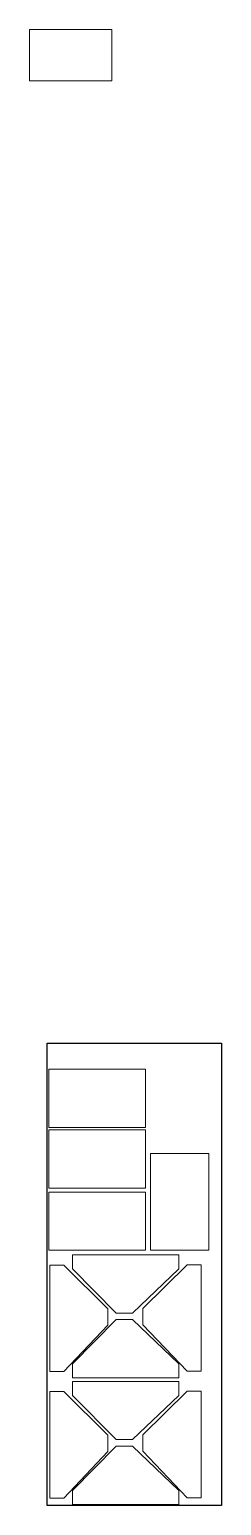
# Model space of a CAD drawing. Header units: millimetres. Extents: x -247117 to -110629, y 112398 to 149763.
# Drawn here: x -132055 to -130402, y 133762 to 146431 of the extents above; entities that cross this region are included whole.
import ezdxf

# ---------------------------------------------------------------- set-up
doc = ezdxf.new("R2010")
doc.units = ezdxf.units.MM

msp = doc.modelspace()

# ---------------------------------------------------------------- linework, layer by layer
at = {"color": 0, "linetype": 'ByBlock', "lineweight": 0}
for p, q in [((-131345, 146430.9), (-132055, 146430.9)), ((-132055, 146430.9), (-132055, 145990.9)), ((-131345, 145990.9), (-131345, 146430.9)), ((-132055, 145990.9), (-131345, 145990.9))]:
    msp.add_line(p, q, dxfattribs=at)
at = {"color": 0, "linetype": 'ByBlock'}
msp.add_lwpolyline([(-131902.4, 137730.7), (-130402.4, 137730.7), (-130402.4, 133762), (-131902.4, 133762)], close=True, dxfattribs=at)
at = {"color": 0, "linetype": 'ByBlock', "lineweight": 0}
for points in [[(-131056.9, 137006.7), (-131886.9, 137006.7), (-131886.9, 137506.7), (-131056.9, 137506.7)], [(-131056.9, 136485.8), (-131886.9, 136485.8), (-131886.9, 136985.8), (-131056.9, 136985.8)], [(-131013, 135952.4), (-131013, 136782.4), (-130513, 136782.4), (-130513, 135952.4)], [(-131056.9, 135952.4), (-131886.9, 135952.4), (-131886.9, 136452.4), (-131056.9, 136452.4)], [(-131880.4, 135826.1), (-131880.4, 134911.1), (-131760.4, 134911.1), (-131380.4, 135311.1), (-131380.4, 135451.1), (-131760.4, 135826.1)], [(-131684, 135913.3), (-130769, 135913.3), (-130769, 135793.3), (-131169, 135413.3), (-131309, 135413.3), (-131684, 135793.3)], [(-130579, 135828.9), (-130579, 134913.9), (-130699, 134913.9), (-131079, 135313.9), (-131079, 135453.9), (-130699, 135828.9)], [(-131684, 134857.7), (-130769, 134857.7), (-130769, 134977.7), (-131169, 135357.7), (-131309, 135357.7), (-131684, 134977.7)], [(-131684, 134827), (-130769, 134827), (-130769, 134707), (-131169, 134327), (-131309, 134327), (-131684, 134707)], [(-131880.4, 134739.8), (-131880.4, 133824.8), (-131760.4, 133824.8), (-131380.4, 134224.8), (-131380.4, 134364.8), (-131760.4, 134739.8)], [(-130579, 134742.6), (-130579, 133827.6), (-130699, 133827.6), (-131079, 134227.6), (-131079, 134367.6), (-130699, 134742.6)], [(-131684, 133771.4), (-130769, 133771.4), (-130769, 133891.4), (-131169, 134271.4), (-131309, 134271.4), (-131684, 133891.4)]]:
    msp.add_lwpolyline(points, close=True, dxfattribs=at)

doc.saveas('drawing.dxf')
